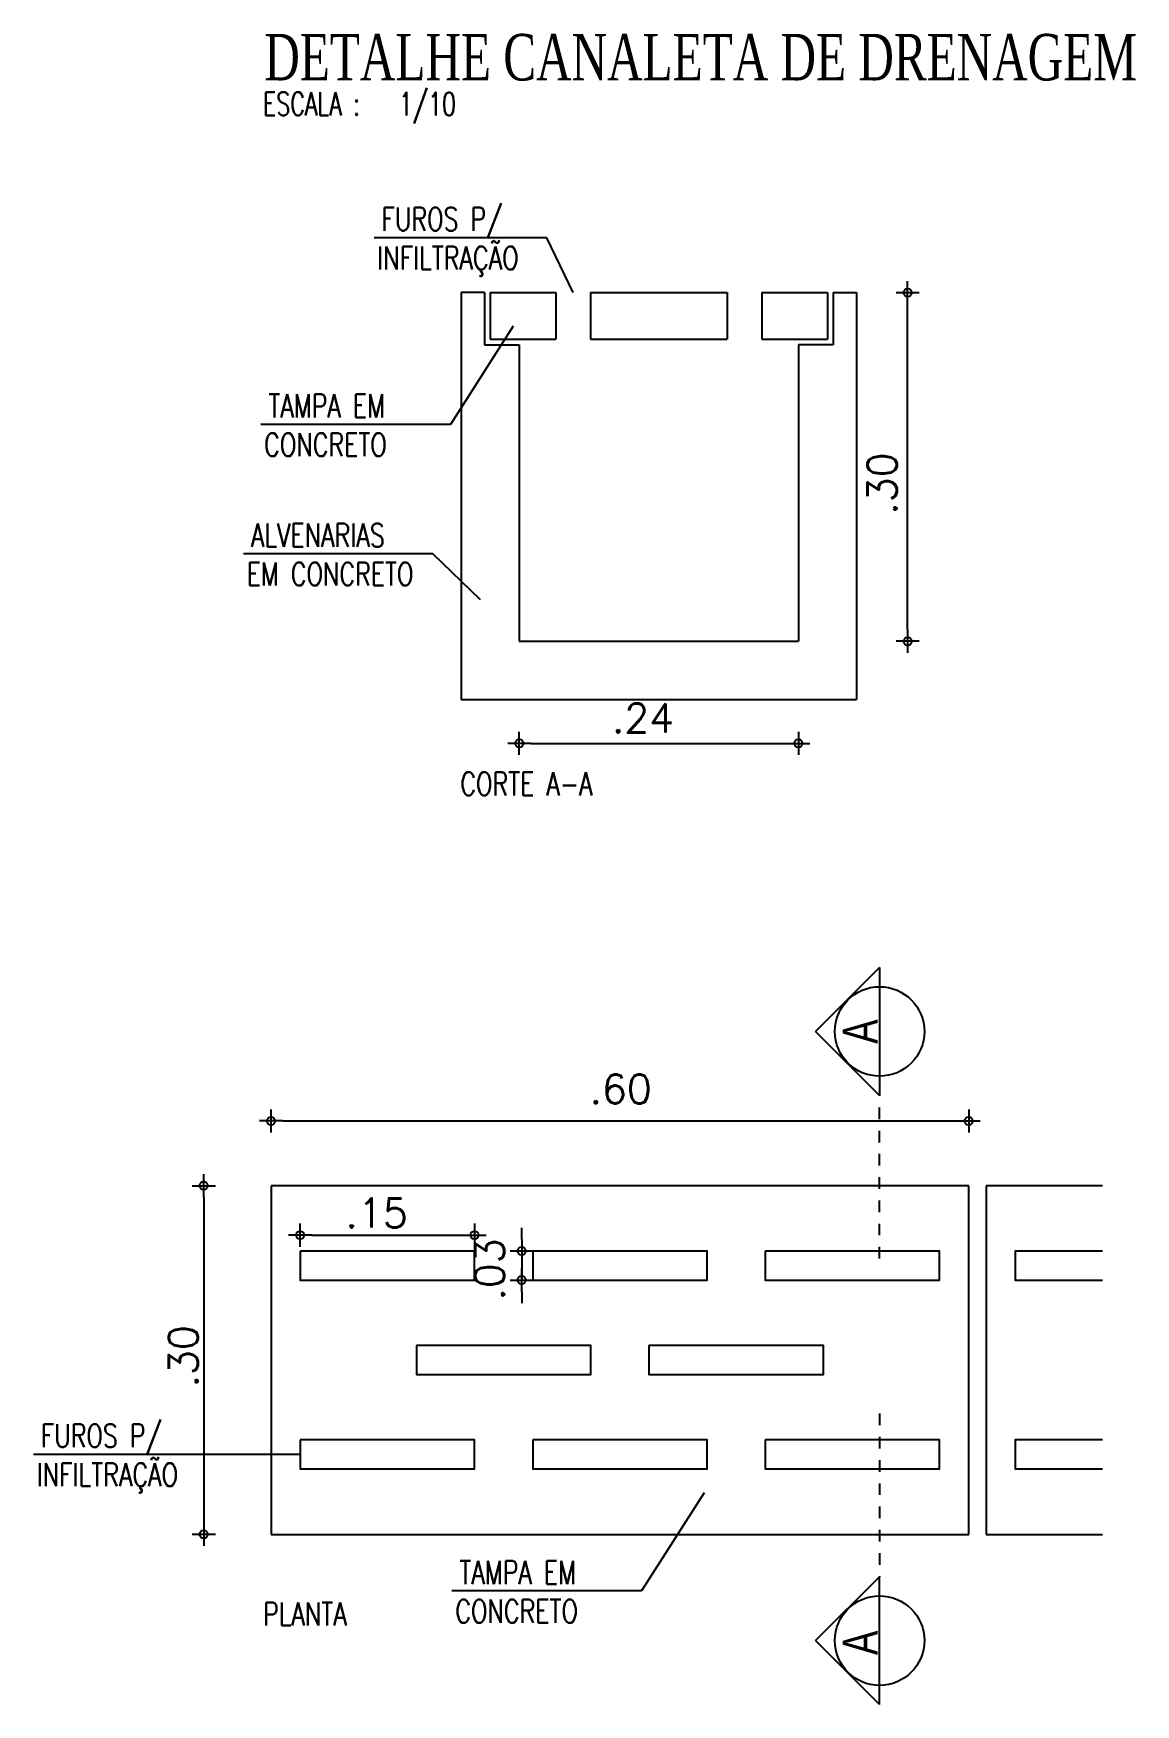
# Model space of a CAD drawing. Header units: inches. Extents: x 542650 to 544515, y 9574150 to 9574595.
# Drawn here: x 542736.82 to 542746.3, y 9574579.79 to 9574594.17 of the extents above; entities that cross this region are included whole.
import ezdxf

# ---------------------------------------------------------------- set-up
doc = ezdxf.new("R2010")
doc.units = ezdxf.units.IN
doc.header["$MEASUREMENT"] = 0
doc.linetypes.add('DASHDOT2', pattern=[0.5, 0.25, -0.125, 0, -0.125])
for name, color, linetype in [('I-DETALHE', 40, 'Continuous'), ('I-NORMO_INST', 4, 'Continuous'), ('I-PLUVIAL', 90, 'Continuous')]:
    doc.layers.add(name, color=color, linetype=linetype)
doc.styles.add('CORTES', font='swissk.ttf')
doc.styles.add('ROMANS', font='romans', dxfattribs={"height": 0.2})
doc.styles.add('TITULO', font='times.ttf')
doc.dimstyles.new('Standard 3', dxfattribs={"dimtxt": 0.18, "dimasz": 0.025, "dimexe": 0.18, "dimexo": 0.0625, "dimgap": 0.09, "dimtad": 0, "dimtih": 1, "dimtoh": 1, "dimdec": 4, "dimzin": 0, "dimdsep": 46, "dimtxsty": 'Standard', "dimcen": 0.09, "dimadec": 0, "dimazin": 0, "dimtfac": 1, "dimtdec": 4, "dimtofl": 0, "dimtmove": 0, "dimatfit": 3, "dimfxl": 1, "dimtolj": 1, "dimtzin": 0, "dimarcsym": 0})

msp = doc.modelspace()

# ---------------------------------------------------------------- texts
at = {"layer": 'I-NORMO_INST', "style": 'ROMANS', "width": 0.75}
for s, p in [('FUROS P/', (542739.816, 9574592.469)), ('INFILTRAÇÃO', (542739.78, 9574592.134)), ('TAMPA EM ', (542738.843, 9574590.862)), ('CONCRETO', (542738.807, 9574590.528)), ('ALVENARIAS', (542738.693, 9574589.749)), ('EM CONCRETO', (542738.657, 9574589.415)), ('FUROS P/', (542736.886, 9574582.001)), ('INFILTRAÇÃO', (542736.851, 9574581.666)), ('TAMPA EM ', (542740.486, 9574580.825)), ('CONCRETO', (542740.451, 9574580.491))]:
    msp.add_text(s, height=0.2, dxfattribs=at).set_placement(p)
at = {"layer": 'I-NORMO_INST', "color": 6, "style": 'ROMANS', "width": 0.75}
for s, p in [('CORTE A-A', (542740.494, 9574587.61)), ('PLANTA', (542738.797, 9574580.467))]:
    msp.add_text(s, height=0.2, dxfattribs=at).set_placement(p)
at = {"layer": 'I-NORMO_INST', "style": 'CORTES', "width": 0.75}
for p in [(542744.083, 9574585.473), (542744.083, 9574580.214)]:
    msp.add_text('A', height=0.3, rotation=90, dxfattribs=at).set_placement(p)
at = {"layer": 'I-NORMO_INST', "char_height": 0.25, "attachment_point": 5, "rotation": 90, "style": 'ROMANS'}
for s, insert in [('\\A1;.30', (542744.122, 9574590.293)), ('\\A1;.03', (542740.746, 9574583.531)), ('\\A1;.30', (542738.111, 9574582.784))]:
    msp.add_mtext(s, dxfattribs=dict(at, insert=insert))
at = {"layer": 'I-NORMO_INST', "char_height": 0.25, "attachment_point": 5, "style": 'ROMANS'}
for s, insert in [('\\A1;.24', (542742.065, 9574588.275)), ('\\A1;.60', (542741.873, 9574585.085)), ('\\A1;.15', (542739.774, 9574584.017))]:
    msp.add_mtext(s, dxfattribs=dict(at, insert=insert))

# ---------------------------------------------------------------- blocks, each defined once
blk = doc.blocks.new('DOT')
for p, q in [((-1, 0), (1, 0)), ((0, 1), (0, -1))]:
    blk.add_line(p, q)
blk.add_circle((0, 0), 0.35)
blk = doc.blocks.new('TITOLO HS')
at = {"color": 253, "style": 'ROMANS', "width": 0.7}
blk.add_text('ESCALA :', height=0.002, dxfattribs=at).set_placement((-0.00005, -0.00001))
at = {"style": 'TITULO', "width": 0.7}
blk.add_attdef('LNOME', (0.00006, 0.003), '', height=0.006, dxfattribs=at)
at = {"color": 253, "style": 'ROMANS', "width": 0.7}
blk.add_attdef('LESC', (0.01163, -0.00003), '', height=0.002, dxfattribs=at)

# ---------------------------------------------------------------- linework, layer by layer
at = {"layer": 'I-DETALHE', "color": 3}
for p, q in [((542740.701, 9574591.936), (542740.701, 9574591.486)), ((542740.751, 9574591.936), (542740.751, 9574591.536)), ((542741.314, 9574591.936), (542741.314, 9574591.536)), ((542742.788, 9574591.936), (542742.788, 9574591.536)), ((542743.088, 9574591.936), (542743.088, 9574591.536)), ((542743.651, 9574591.936), (542743.651, 9574591.536)), ((542743.701, 9574591.936), (542743.701, 9574591.486)), ((542740.701, 9574591.486), (542741.001, 9574591.486)), ((542743.701, 9574591.486), (542743.401, 9574591.486))]:
    msp.add_line(p, q, dxfattribs=at)
at = {"layer": 'I-NORMO_INST'}
for p, q in [((542744.341, 9574589.036), (542744.341, 9574591.836)), ((542741.101, 9574588.058), (542743.301, 9574588.058)), ((542744.1, 9574586.129), (542743.55, 9574585.579)), ((542744.1, 9574586.129), (542744.1, 9574585.029)), ((542744.1, 9574585.029), (542743.55, 9574585.579)), ((542738.966, 9574584.809), (542744.766, 9574584.809)), ((542738.287, 9574584.152), (542738.287, 9574581.352)), ((542739.216, 9574583.827), (542740.516, 9574583.827)), ((542741.022, 9574583.79), (542741.022, 9574583.89)), ((542741.022, 9574583.69), (542741.022, 9574583.44)), ((542741.022, 9574583.34), (542741.022, 9574583.24)), ((542744.1, 9574580.888), (542743.55, 9574580.338)), ((542744.1, 9574579.788), (542744.1, 9574580.888)), ((542744.1, 9574579.788), (542743.55, 9574580.338))]:
    msp.add_line(p, q, dxfattribs=at)
at = {"layer": 'I-NORMO_INST', "linetype": 'DASHDOT2', "ltscale": 0.1}
for points in [[(542744.1, 9574583.625), (542744.1, 9574585.029), (542744.1, 9574585.029)], [(542744.1, 9574582.291), (542744.1, 9574580.888), (542744.1, 9574580.888)]]:
    msp.add_lwpolyline(points, dxfattribs=at)
at = {"layer": 'I-NORMO_INST'}
for centre in [(542744.1, 9574585.579), (542744.1, 9574580.338)]:
    msp.add_circle(centre, 0.385, dxfattribs=at)
at = {"layer": 'I-PLUVIAL'}
for p, q in [((542740.501, 9574591.936), (542740.501, 9574588.436)), ((542740.701, 9574591.936), (542740.501, 9574591.936)), ((542740.751, 9574591.936), (542741.314, 9574591.936)), ((542741.614, 9574591.936), (542741.614, 9574591.536)), ((542741.614, 9574591.936), (542742.788, 9574591.936)), ((542743.088, 9574591.936), (542743.651, 9574591.936)), ((542743.701, 9574591.936), (542743.901, 9574591.936)), ((542743.901, 9574591.936), (542743.901, 9574588.436)), ((542740.751, 9574591.536), (542741.314, 9574591.536)), ((542741.614, 9574591.536), (542742.788, 9574591.536)), ((542743.088, 9574591.536), (542743.651, 9574591.536)), ((542741.001, 9574591.486), (542741.001, 9574588.936)), ((542743.401, 9574591.486), (542743.401, 9574588.936)), ((542741.001, 9574588.936), (542743.401, 9574588.936)), ((542740.501, 9574588.436), (542743.901, 9574588.436)), ((542738.866, 9574584.252), (542738.866, 9574581.252)), ((542744.866, 9574584.252), (542738.866, 9574584.252)), ((542744.866, 9574581.252), (542744.866, 9574584.252)), ((542745.016, 9574584.252), (542745.016, 9574581.252)), ((542746.016, 9574584.252), (542745.016, 9574584.252)), ((542738.866, 9574581.252), (542744.866, 9574581.252)), ((542745.016, 9574581.252), (542746.016, 9574581.252))]:
    msp.add_line(p, q, dxfattribs=at)
for points in [[(542739.116, 9574583.69), (542739.116, 9574583.44), (542740.616, 9574583.44), (542740.616, 9574583.69)], [(542741.116, 9574583.69), (542741.116, 9574583.44), (542742.616, 9574583.44), (542742.616, 9574583.69)], [(542743.116, 9574583.69), (542743.116, 9574583.44), (542744.616, 9574583.44), (542744.616, 9574583.69)], [(542740.116, 9574582.877), (542740.116, 9574582.627), (542741.616, 9574582.627), (542741.616, 9574582.877)], [(542742.116, 9574582.877), (542742.116, 9574582.627), (542743.616, 9574582.627), (542743.616, 9574582.877)], [(542739.116, 9574582.065), (542739.116, 9574581.815), (542740.616, 9574581.815), (542740.616, 9574582.065)], [(542741.116, 9574582.065), (542741.116, 9574581.815), (542742.616, 9574581.815), (542742.616, 9574582.065)], [(542743.116, 9574582.065), (542743.116, 9574581.815), (542744.616, 9574581.815), (542744.616, 9574582.065)]]:
    msp.add_lwpolyline(points, close=True, dxfattribs=at)
for points in [[(542746.016, 9574583.69), (542745.266, 9574583.69), (542745.266, 9574583.44), (542746.016, 9574583.44)], [(542746.016, 9574582.065), (542745.266, 9574582.065), (542745.266, 9574581.815), (542746.016, 9574581.815)]]:
    msp.add_lwpolyline(points, dxfattribs=at)

# ---------------------------------------------------------------- block references
at = {"layer": 'I-NORMO_INST'}
ref = msp.add_blockref('TITOLO HS', (542738.802, 9574593.462), dxfattribs=dict(at, xscale=100, yscale=100, zscale=100))
ref.add_attrib('LNOME', 'DETALHE CANALETA DE DRENAGEM', (542738.808, 9574593.762), dxfattribs={"layer": '0', "height": 0.4, "style": 'TITULO', "width": 0.7})
ref.add_attrib('LESC', '1/10', (542739.965, 9574593.459), dxfattribs={"layer": '0', "color": 253, "height": 0.2, "style": 'ROMANS', "width": 0.7})
at = {"layer": 'I-NORMO_INST', "xscale": 0.1, "yscale": 0.1, "zscale": 0.1}
for p, rotation in [((542744.341, 9574591.936), 90), ((542744.341, 9574588.936), 270), ((542741.001, 9574588.058), 180), ((542738.866, 9574584.809), 180), ((542738.287, 9574584.252), 90), ((542739.116, 9574583.827), 180), ((542741.022, 9574583.69), 270), ((542741.022, 9574583.44), 90), ((542738.287, 9574581.252), 270)]:
    msp.add_blockref('DOT', p, dxfattribs=dict(at, rotation=rotation))
for p in [(542743.401, 9574588.058), (542744.866, 9574584.809), (542740.616, 9574583.827)]:
    msp.add_blockref('DOT', p, dxfattribs=at)

msp.set_redraw_order([(e.dxf.handle, doc.entitydb.next_handle()) for e in msp.query("TEXT MTEXT ATTDEF DIMENSION ARC_DIMENSION")])  # texts and dimensions are drawn at this point

# ---------------------------------------------------------------- leaders
at = {"layer": 'I-NORMO_INST'}
for points in [[(542741.464, 9574591.936), (542741.239, 9574592.408), (542739.752, 9574592.408)], [(542740.947, 9574591.647), (542740.408, 9574590.801), (542738.779, 9574590.801)], [(542740.667, 9574589.293), (542740.258, 9574589.688), (542738.629, 9574589.688)], [(542739.116, 9574581.94), (542738.31, 9574581.94), (542736.822, 9574581.94)], [(542742.59, 9574581.61), (542742.052, 9574580.765), (542740.422, 9574580.765)]]:
    msp.add_leader(points, dimstyle='Standard 3', dxfattribs=at)

doc.saveas('drawing.dxf')
